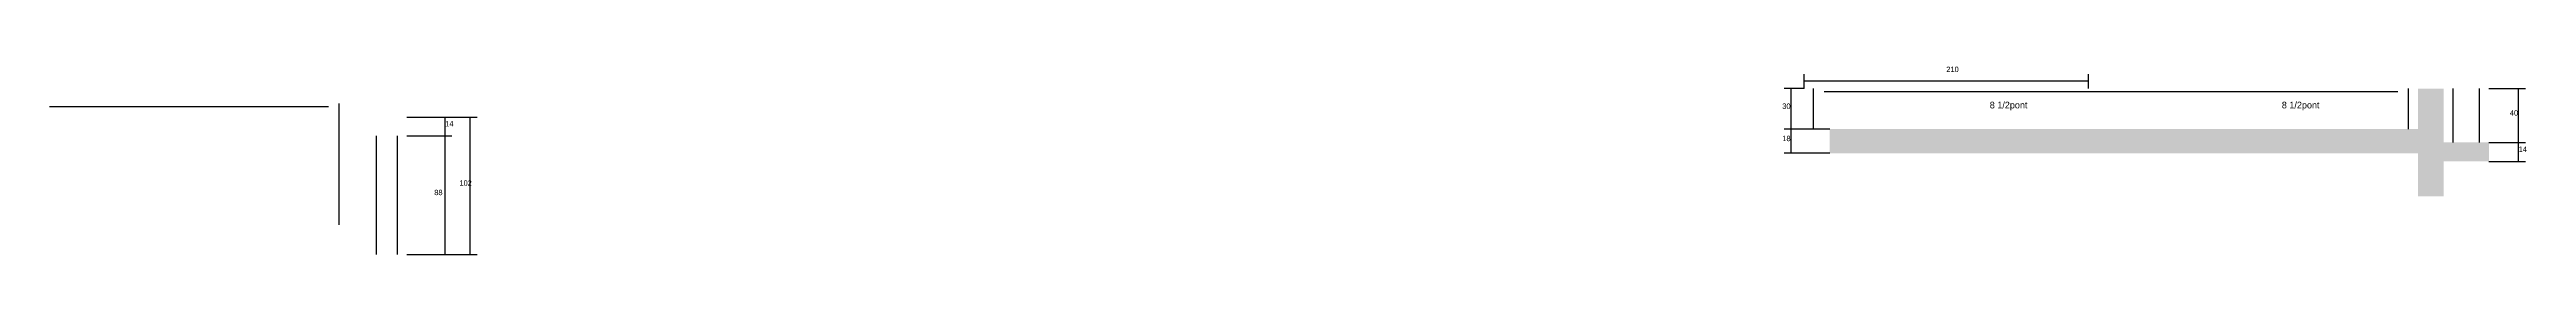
# Model space of a CAD drawing. Header units: metres. Extents: x -6844 to -4257, y 8505 to 9848.
# Drawn here: x -6358 to -4525, y 8505 to 8645 of the extents above; entities that cross this region are included whole.
import ezdxf

# ---------------------------------------------------------------- set-up
doc = ezdxf.new("R2010")
doc.units = ezdxf.units.M
for name, color, linetype in [('COTA', 4, 'Continuous'), ('NOMENCLATURA', 7, 'Continuous'), ('SARR_2.2x7', 40, 'Continuous')]:
    doc.layers.add(name, color=color, linetype=linetype)

msp = doc.modelspace()

# ---------------------------------------------------------------- hatches: boundary and pattern name
at = {"layer": 'COTA'}
h = msp.add_hatch(dxfattribs=at)
h.set_pattern_fill('AR-CONC', scale=0.03)
h.paths.add_polyline_path([(-4605.1, 8580.3), (-4605.1, 8548.3), (-4586.1, 8548.3), (-4586.1, 8574.3), (-4552.6, 8574.3), (-4552.6, 8588.3), (-4586.1, 8588.3), (-4586.1, 8628.3), (-4605.1, 8628.3), (-4605.1, 8598.3), (-5040.6, 8598.3), (-5040.6, 8580.3)])

# ---------------------------------------------------------------- linework, layer by layer
for p, q in [((-5059.6, 8628.3), (-5059.6, 8639.1)), ((-4849.1, 8628.3), (-4849.1, 8639.1)), ((-5059.6, 8628.3), (-5074.2, 8628.3)), ((-5069.2, 8598.3), (-5069.2, 8628.3)), ((-5059.6, 8634.1), (-4849.1, 8634.1)), ((-4552.6, 8628.3), (-4525.6, 8628.3)), ((-4530.6, 8588.3), (-4530.6, 8628.3)), ((-6093.8, 8607.2), (-6060.5, 8607.2)), ((-6093.8, 8607.2), (-6041.9, 8607.2)), ((-6065.5, 8593.2), (-6065.5, 8607.2)), ((-6046.9, 8505.2), (-6046.9, 8607.2)), ((-6093.8, 8593.2), (-6060.5, 8593.2)), ((-6093.8, 8593.2), (-6060.5, 8593.2)), ((-6065.5, 8505.2), (-6065.5, 8593.2)), ((-5059.6, 8598.3), (-5074.2, 8598.3)), ((-5040.6, 8598.3), (-5074.2, 8598.3)), ((-5069.2, 8580.3), (-5069.2, 8598.3)), ((-4552.6, 8588.3), (-4525.6, 8588.3)), ((-4552.6, 8588.3), (-4525.6, 8588.3)), ((-4530.6, 8574.3), (-4530.6, 8588.3)), ((-5040.6, 8580.3), (-5074.2, 8580.3)), ((-4552.6, 8574.3), (-4525.6, 8574.3)), ((-6093.8, 8505.2), (-6060.5, 8505.2)), ((-6093.8, 8505.2), (-6041.9, 8505.2))]:
    msp.add_line(p, q, dxfattribs=at)
at = {"layer": 'SARR_2.2x7'}
for p, q in [((-5052.6, 8598.3), (-5052.6, 8628.3)), ((-5044.6, 8626.1), (-4849.1, 8626.1)), ((-4849.1, 8626.1), (-4620.1, 8626.1)), ((-4612.1, 8598.3), (-4612.1, 8628.3)), ((-4579.1, 8588.3), (-4579.1, 8628.3)), ((-4559.6, 8588.3), (-4559.6, 8628.3)), ((-6358.4, 8615), (-6151.9, 8615)), ((-6143.9, 8527.2), (-6143.9, 8617.2)), ((-6116.3, 8505.2), (-6116.3, 8593.2)), ((-6100.8, 8505.2), (-6100.8, 8593.2))]:
    msp.add_line(p, q, dxfattribs=at)

# ---------------------------------------------------------------- texts
at = {"layer": 'COTA'}
for s, p in [('210', (-4954.3, 8640.6)), ('14', (-6065.5, 8600.2)), ('30', (-5075.7, 8613.3)), ('40', (-4537.1, 8608.3)), ('18', (-5075.7, 8589.3)), ('14', (-4530.6, 8581.3)), ('88', (-6073.6, 8549.2)), ('102', (-6055, 8556.2))]:
    msp.add_text(s, height=4, dxfattribs=at).set_placement(p)
at = {"layer": 'NOMENCLATURA'}
for p in [(-4922.1, 8613.6), (-4705.9, 8613.6)]:
    msp.add_text('8 1/2pont', height=5, dxfattribs=at).set_placement(p)

doc.saveas('drawing.dxf')
